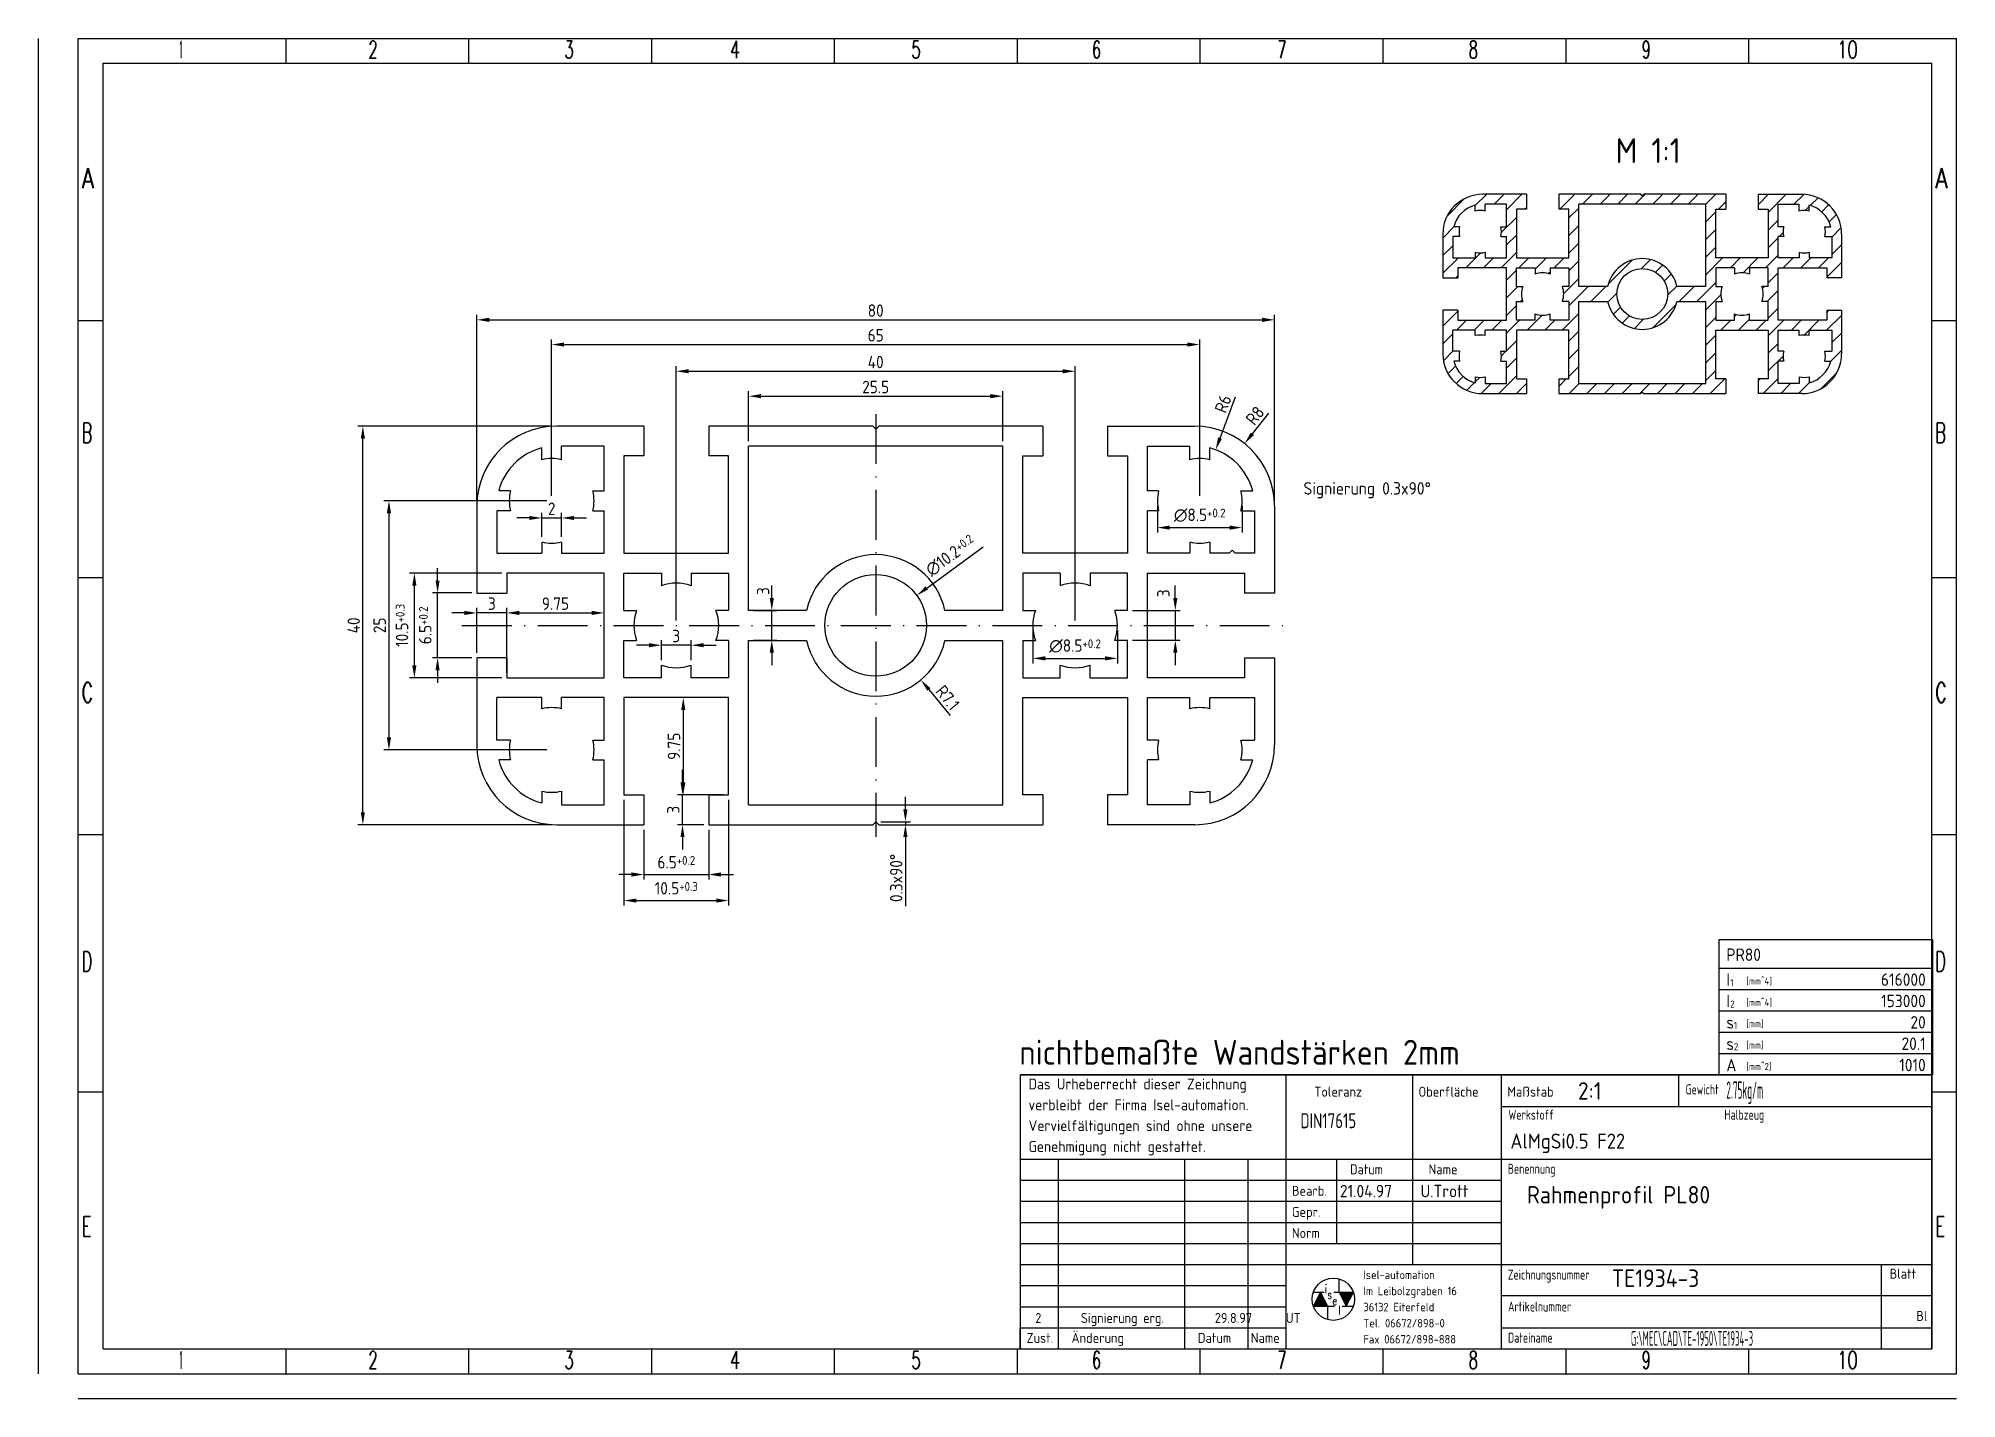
# Model space of a CAD drawing. Extents: x 185 to 378, y -100 to 37.
import ezdxf
from ezdxf.enums import TextEntityAlignment as Align

# ---------------------------------------------------------------- set-up
doc = ezdxf.new("R2010")
doc.units = 0
doc.header["$LTSCALE"] = 0.5
doc.linetypes.add('AUSGEZOGEN', pattern=[0])
doc.linetypes.add('GEN7', pattern=[15, 10, -2.5, 0, -2.5])
doc.layers.get('0').update_dxf_attribs({"linetype": 'CONTINUOUS'})
doc.layers.get('DEFPOINTS').update_dxf_attribs({"linetype": 'AUSGEZOGEN'})
for name, color, linetype in [('5', 3, 'CONTINUOUS'), ('6', 2, 'CONTINUOUS'), ('7', 4, 'GEN7'), ('8', 1, 'CONTINUOUS'), ('BLATT', 141, 'AUSGEZOGEN'), ('RAHM3', 2, 'CONTINUOUS'), ('RAHM5', 7, 'CONTINUOUS')]:
    doc.layers.add(name, color=color, linetype=linetype)
doc.styles.add('SIMPLEX', font='simplex')
doc.styles.get("Standard").update_dxf_attribs({"font": 'geniso.shx', "width": 0.99})
doc.dimstyles.new('GEN-ISO', dxfattribs={"dimscale": 0.5, "dimtxt": 2.5, "dimasz": 2.5, "dimexe": 1, "dimexo": 1, "dimgap": 0.6, "dimtad": 1, "dimzin": 9, "dimtxsty": 'STANDARD', "dimcen": 0, "dimclrd": 256, "dimclre": 256, "dimclrt": 2, "dimazin": 3, "dimtp": 0.1, "dimtm": 0.1, "dimtfac": 0.71, "dimtmove": 0, "dimatfit": 3, "dimtzin": 9})
doc.dimstyles.new('GEN-ISO$3', dxfattribs={"dimscale": 0.5, "dimtxt": 2.5, "dimasz": 2.5, "dimexe": 1, "dimexo": 1, "dimgap": 0.6, "dimtad": 1, "dimtoh": 1, "dimzin": 9, "dimtxsty": 'STANDARD', "dimcen": 0, "dimclrd": 256, "dimclre": 256, "dimclrt": 2, "dimazin": 3, "dimtp": 0.1, "dimtm": 0.1, "dimtfac": 0.71, "dimtofl": 0, "dimtmove": 0, "dimatfit": 3, "dimtzin": 9})
doc.dimstyles.new('GEN-ISO$4', dxfattribs={"dimscale": 0.5, "dimtxt": 2.5, "dimasz": 2.5, "dimexe": 1, "dimexo": 1, "dimgap": 0.6, "dimtad": 1, "dimtoh": 1, "dimzin": 9, "dimtxsty": 'STANDARD', "dimcen": 0, "dimclrd": 256, "dimclre": 256, "dimclrt": 2, "dimazin": 3, "dimtp": 0.1, "dimtm": 0.1, "dimtfac": 0.71, "dimtofl": 0, "dimtmove": 0, "dimatfit": 3, "dimtzin": 9})

msp = doc.modelspace()

# ---------------------------------------------------------------- texts
at = {"layer": '6', "width": 0.99}
for s, height, p in [('M 1:1', 2.5, (343.633, 24.473)), ('nichtbemaßte Wandstärken 2mm', 2.5, (283.846, -66.007)), ('2       Signierung erg.         29.8.97      UT', 1, (285.427, -91.919))]:
    msp.add_text(s, height=height, dxfattribs=at).set_placement(p)
at = {"layer": '6'}
msp.add_text('Signierung 0.3x90%%d', height=1.25, dxfattribs=at).set_placement((312.325, -8.797))

# ---------------------------------------------------------------- blocks, each defined once
blk = doc.blocks.new('*D28')
at = {"linetype": 'BYBLOCK'}
for p, q in [((285.17, -22.42), (285.17, -25.73)), ((293.67, -22.42), (293.67, -25.73)), ((286.42, -25.23), (292.42, -25.23))]:
    blk.add_line(p, q, dxfattribs=at)
for points in [[(286.42, -25.02), (286.42, -25.44), (285.17, -25.23)], [(292.42, -25.02), (292.42, -25.44), (293.67, -25.23)]]:
    blk.add_solid(points, dxfattribs=at)
at = {"layer": 'DEFPOINTS', "color": 0, "linetype": 'BYBLOCK'}
for p in [(285.17, -21.92), (293.67, -21.92), (293.67, -25.23)]:
    blk.add_point(p, dxfattribs=at)
at = {"color": 2, "linetype": 'BYBLOCK', "insert": (289.42, -23.99), "char_height": 1.25, "attachment_point": 5}
blk.add_mtext('∅8.5{}{\\A0;{\\H1.5x;}{\\A2;\\H0.71x;\\C3;+0.2}}', dxfattribs=at)
blk = doc.blocks.new('*D27')
at = {"linetype": 'BYBLOCK'}
for p, q in [((236.92, -8.92), (236.92, 6.76)), ((238.17, 6.26), (300.67, 6.26)), ((301.92, -8.92), (301.92, 6.76))]:
    blk.add_line(p, q, dxfattribs=at)
for points in [[(238.17, 6.47), (238.17, 6.05), (236.92, 6.26)], [(300.67, 6.47), (300.67, 6.05), (301.92, 6.26)]]:
    blk.add_solid(points, dxfattribs=at)
at = {"layer": 'DEFPOINTS', "color": 0, "linetype": 'BYBLOCK'}
for p in [(301.92, 6.26), (236.92, -9.42), (301.92, -9.42)]:
    blk.add_point(p, dxfattribs=at)
at = {"color": 2, "linetype": 'BYBLOCK', "insert": (269.42, 7.19), "char_height": 1.25, "attachment_point": 5}
blk.add_mtext('65', dxfattribs=at)
blk = doc.blocks.new('*D26')
at = {"linetype": 'BYBLOCK'}
for p, q in [((229.42, -9.42), (229.42, 9.24)), ((230.67, 8.74), (308.17, 8.74)), ((309.42, -9.42), (309.42, 9.24))]:
    blk.add_line(p, q, dxfattribs=at)
for points in [[(230.67, 8.95), (230.67, 8.53), (229.42, 8.74)], [(308.17, 8.95), (308.17, 8.53), (309.42, 8.74)]]:
    blk.add_solid(points, dxfattribs=at)
at = {"layer": 'DEFPOINTS', "color": 0, "linetype": 'BYBLOCK'}
for p in [(309.42, 8.74), (229.42, -9.92), (309.42, -9.92)]:
    blk.add_point(p, dxfattribs=at)
at = {"color": 2, "linetype": 'BYBLOCK', "insert": (269.42, 9.67), "char_height": 1.25, "attachment_point": 5}
blk.add_mtext('80', dxfattribs=at)
blk = doc.blocks.new('ISEL')
at = {"layer": 'BLATT', "color": 141, "linetype": 'CONTINUOUS'}
for p, q in [((-129.54, 54.99), (-129.54, 21.15)), ((-104.14, 54.99), (-104.14, 16.92)), ((-50.8, 54.99), (-50.8, 48.66)), ((-86.36, 48.66), (0, 48.66)), ((-175.26, 38.07), (-175.26, 0)), ((-149.86, 38.07), (-149.86, 0)), ((-137.16, 38.07), (-137.16, 0)), ((-182.88, 33.84), (-86.36, 33.84)), ((-182.88, 29.61), (-86.36, 29.61)), ((-182.88, 25.38), (-86.36, 25.38)), ((-182.88, 21.15), (-129.54, 21.15)), ((-129.54, 21.15), (-129.54, 0)), ((-129.54, 21.15), (-86.36, 21.15)), ((-182.88, 16.92), (-129.54, 16.92)), ((-10.16, 16.92), (-10.16, 0)), ((-182.88, 12.69), (-129.54, 12.69)), ((-118.85, 11.38), (-118.85, 14.04)), ((-182.88, 8.46), (-129.54, 8.46)), ((-124.03, 8.54), (-122.62, 11.38)), ((-124.03, 11.38), (-121.86, 11.38)), ((-124.03, 8.54), (-119.77, 8.54)), ((-123.81, 9), (-123.81, 8.54)), ((-123.64, 9.34), (-123.64, 8.54)), ((-123.47, 9.68), (-123.47, 8.54)), ((-123.3, 10.02), (-123.3, 8.54)), ((-123.13, 10.36), (-123.13, 8.54)), ((-122.96, 10.7), (-122.96, 8.54)), ((-122.79, 11.04), (-122.79, 8.54)), ((-122.62, 11.38), (-122.62, 8.54)), ((-122.62, 11.38), (-121.2, 8.54)), ((-122.45, 11.04), (-122.45, 8.54)), ((-122.28, 10.7), (-122.28, 8.54)), ((-122.11, 10.36), (-122.11, 8.54)), ((-121.94, 10.02), (-121.94, 8.54)), ((-121.77, 9.68), (-121.77, 8.54)), ((-121.6, 9.34), (-121.6, 8.54)), ((-121.43, 9), (-121.43, 8.54)), ((-121.2, 8.54), (-121.2, 5.88)), ((-119.94, 11.38), (-116.02, 11.38)), ((-118.85, 11.38), (-117.44, 8.54)), ((-118.63, 10.92), (-118.63, 11.38)), ((-118.46, 10.58), (-118.46, 11.38)), ((-118.29, 10.24), (-118.29, 11.38)), ((-118.27, 8.54), (-116.02, 8.54)), ((-118.12, 9.9), (-118.12, 11.38)), ((-117.95, 9.56), (-117.95, 11.38)), ((-117.78, 9.22), (-117.78, 11.38)), ((-117.61, 8.88), (-117.61, 11.38)), ((-117.44, 8.54), (-116.02, 11.38)), ((-117.44, 8.54), (-117.44, 11.38)), ((-117.27, 8.88), (-117.27, 11.38)), ((-117.1, 9.22), (-117.1, 11.38)), ((-116.93, 9.56), (-116.93, 11.38)), ((-116.76, 9.9), (-116.76, 11.38)), ((-116.59, 10.24), (-116.59, 11.38)), ((-116.42, 10.58), (-116.42, 11.38)), ((-116.25, 10.92), (-116.25, 11.38)), ((-86.36, 10.69), (0, 10.69)), ((-182.88, 4.23), (-129.54, 4.23)), ((-182.88, 0), (-182.88, 4.23)), ((-86.36, 4.23), (0, 4.23))]:
    blk.add_line(p, q, dxfattribs=at)
at = {"layer": 'BLATT', "color": 141}
for p, q in [((-86.36, 54.99), (-86.36, 0)), ((-182.88, 38.07), (0, 38.07)), ((-119.38, 38.07), (-119.38, 21.15)), ((-129.54, 16.92), (0, 16.92))]:
    blk.add_line(p, q, dxfattribs=at)
at = {"layer": 'BLATT', "color": 141, "linetype": 'CONTINUOUS'}
blk.add_circle((-120.03, 9.96), 4.25, dxfattribs=at)
at = {"layer": 'RAHM5'}
for p, q in [((-182.88, 54.99), (0, 54.99)), ((0, 54.99), (0, 0))]:
    blk.add_line(p, q, dxfattribs=at)
blk.add_lwpolyline([(-182.88, 0), (0, 0), (0, 54.99), (-182.88, 54.99)], close=True, dxfattribs=at)
at = {"layer": 'BLATT', "color": 141, "linetype": 'CONTINUOUS'}
for s, height, p in [('Das Urheberrecht dieser Zeichnung', 2.2, (-181.19, 52.05)), ('verbleibt der Firma Isel-automation.', 2.2, (-181.19, 47.87)), ('Toleranz', 2, (-123.84, 50.6)), ('Oberfläche', 2, (-102.95, 50.6)), ('Maßstab', 2, (-85.14, 50.6)), ('Vervielfältigungen sind ohne unsere', 2.2, (-181.19, 43.69)), ('Genehmigung nicht gestattet.', 2.2, (-181.19, 39.51)), ('Bearb.', 2, (-128.34, 30.71)), ('Gepr.', 2, (-128.34, 26.48)), ('Norm', 2, (-128.34, 22.25)), ('Isel-automation', 1.7, (-114, 13.99)), ('Im Leibolzgraben 16', 1.7, (-114, 10.76)), ('36132 Eiterfeld', 1.7, (-114, 7.53)), ('Tel. 06672/898-0', 1.7, (-114, 4.3)), ('Name', 2, (-136.58, 1.2)), ('Fax 06672/898-888', 1.7, (-114, 1.07))]:
    blk.add_text(s, height=height, dxfattribs=at).set_placement(p)
at = {"layer": 'BLATT', "color": 141, "linetype": 'CONTINUOUS', "width": 0.8}
for s, p in [('Gewicht', (-49.38, 51.07)), ('Werkstoff', (-84.93, 45.98)), ('Halbzeug', (-41.59, 45.98)), ('Benennung', (-85.03, 35.13)), ('Zeichnungsnummer', (-85.03, 13.9)), ('Artikelnummer', (-84.99, 7.49)), ('Dateiname', (-84.99, 1.25))]:
    blk.add_text(s, height=2, dxfattribs=at).set_placement(p)
at = {"layer": 'BLATT', "color": 141, "linetype": 'CONTINUOUS', "width": 0.983632}
blk.add_text('Datum', height=2, dxfattribs=at).set_placement((-113.39, 35.04), align=Align.CENTER)
at = {"layer": 'BLATT', "color": 141, "linetype": 'CONTINUOUS'}
blk.add_text('Name', height=2, dxfattribs=at).set_placement((-95.12, 35.04), align=Align.RIGHT)
for s, p in [('Blatt', (-5.79, 14.07)), ('Bl', (-1.98, 5.61)), ('Zust.', (-178.89, 1.2)), ('Änderung', (-167.28, 1.2)), ('Datum', (-143.87, 1.2))]:
    blk.add_text(s, height=2, dxfattribs=at).set_placement(p, align=Align.CENTER)
at = {"layer": 'BLATT', "color": 141, "linetype": 'CONTINUOUS', "style": 'SIMPLEX'}
for s, p, p2 in [('i', (-121.59, 11.19), (-121.42, 11.19)), ('s', (-121.21, 10.01), (-120.32, 10.01)), ('e', (-120.24, 8.77), (-119.27, 8.77)), ('l', (-119.1, 6.92), (-119.1, 6.92))]:
    blk.add_text(s, height=1.7, dxfattribs=at).set_placement(p, p2, align=Align.FIT)
at = {"layer": 'RAHM3'}
for tag, p, height in [('GEN-TITLE-SCA{5.42}', (-70.96, 50.01), 3.5), ('GEN-TITLE-POSI{2.20}', (-41.2, 50.17), 3.5), ('GEN-TITLE-NORM1{14.84}', (-84.51, 40.19), 3), ('GEN-TITLE-NORM2{14.89}', (-34.12, 40.06), 3), ('GEN-TITLE-DAT{5.44}', (-118.7, 30.41), 2.5), ('GEN-TITLE-NAME{5}', (-102.53, 30.41), 2.5), ('GEN-TITLE-DES1{15.54}', (-81.21, 29.17), 3.5), ('GEN-TITLE-CHKD{5.41}', (-118.55, 26.18), 2.5), ('GEN-TITLE-CHKM{5}', (-102.06, 26.49), 2.5), ('GEN-TITLE-DES2{21.21}', (-80.71, 21.17), 3.5), ('GEN-TITLE-NR{13.37}', (-64.18, 12.42), 3.5), ('GEN-TITLE-QTY{4.38}', (-65.67, 5.77), 3.5), ('GEN-TITLE-PLOT{2.94}', (-9.6, 0.52), 3)]:
    blk.add_attdef(tag, p, '', height=height, dxfattribs=at)
at = {"layer": 'RAHM3', "width": 0.8}
for tag, p in [('GEN-TITLE-MAT1{11.15}', (-126.65, 44.28)), ('GEN-TITLE-MAT2{11.09}', (-126.65, 40.55))]:
    blk.add_attdef(tag, p, '', height=3, dxfattribs=at)
blk.add_attdef('GEN-TITLE-SHEET{2.62}', text='', height=3, dxfattribs=at).set_placement((0.68, 10.73), align=Align.CENTER)
at = {"layer": 'RAHM3'}
blk.add_attdef('GEN-TITLE-DWG{8.92}', text='', height=3, dxfattribs=at).set_placement((-48.09, 0.6), align=Align.CENTER)
blk = doc.blocks.new('A3')
at = {"color": 56, "linetype": 'AUSGEZOGEN'}
for p, q in [((-379.8, -5), (-379.8, 263)), ((-371.8, -10), (5, -10))]:
    blk.add_line(p, q, dxfattribs=at)
at = {"color": 7, "linetype": 'AUSGEZOGEN'}
for p, q in [((-371.8, 263), (5, 263)), ((-371.8, -5), (-371.8, 263)), ((5, -5), (5, 263)), ((-366.8, 0), (-366.8, 258)), ((-366.8, 258), (0, 258)), ((0, 0), (0, 258)), ((-366.8, 0), (0, 0)), ((-371.8, -5), (5, -5))]:
    blk.add_line(p, q, dxfattribs=at)
at = {"layer": 'BLATT'}
for p, q in [((-330.12, 258), (-330.12, 263)), ((-293.44, 258), (-293.44, 263)), ((-256.76, 258), (-256.76, 263)), ((-220.08, 258), (-220.08, 263)), ((-183.4, 258), (-183.4, 263)), ((-146.72, 258), (-146.72, 263)), ((-110.04, 258), (-110.04, 263)), ((-73.36, 258), (-73.36, 263)), ((-36.68, 258), (-36.68, 263)), ((-371.8, 206.4), (-366.8, 206.4)), ((0, 206.4), (5, 206.4)), ((-371.8, 154.8), (-366.8, 154.8)), ((0, 154.8), (5, 154.8)), ((-371.8, 103.2), (-366.8, 103.2)), ((0, 103.2), (5, 103.2)), ((-371.8, 51.6), (-366.8, 51.6)), ((0, 51.6), (5, 51.6)), ((-330.12, -5), (-330.12, 0)), ((-293.44, -5), (-293.44, 0)), ((-256.76, -5), (-256.76, 0)), ((-220.08, -5), (-220.08, 0)), ((-183.4, -5), (-183.4, 0)), ((-146.72, -5), (-146.72, 0)), ((-110.04, -5), (-110.04, 0)), ((-73.36, -5), (-73.36, 0)), ((-36.68, -5), (-36.68, 0))]:
    blk.add_line(p, q, dxfattribs=at)
at = {"layer": 'BLATT', "style": 'SIMPLEX'}
for s, height, width, p, p2 in [('1', 3.5, 0.8, (-351.55, 259), (-350.88, 259)), ('2', 3.5, 0.8, (-313.59, 259), (-311.73, 259)), ('3', 3.5, 0.8, (-274.27, 259), (-272.4, 259)), ('4', 3.5, 0.8, (-241.05, 259), (-239.05, 259)), ('5', 3.5, 0.8, (-204.66, 259), (-202.79, 259)), ('6', 3.5, 0.8, (-168.39, 259), (-166.66, 259)), ('7', 3.5, 0.8, (-131.26, 259), (-129.39, 259)), ('8', 3.5, 0.8, (-92.89, 259), (-91.02, 259)), ('9', 3.5, 0.8, (-58.13, 259), (-56.39, 259)), ('10', 3.5, 0.826667, (-18.97, 259), (-14.84, 259)), ('A', 4, 0.8, (-371.11, 232.94), (-368.68, 232.94)), ('A', 4, 0.8, (0.72, 232.94), (3.16, 232.94)), ('B', 4, 0.8, (-371.11, 181.84), (-368.98, 181.84)), ('B', 4, 0.8, (0.72, 181.84), (2.85, 181.84)), ('C', 4, 0.8, (-371.11, 129.71), (-368.83, 129.71)), ('C', 4, 0.8, (0.72, 129.71), (3.01, 129.71)), ('D', 4, 0.8, (-371.11, 75.75), (-368.98, 75.75)), ('D', 4, 0.8, (0.72, 75.75), (2.85, 75.75)), ('E', 4, 0.8, (-371.11, 22.53), (-369.13, 22.53)), ('E', 4, 0.8, (0.72, 22.53), (2.7, 22.53)), ('1', 3.5, 0.8, (-351.55, -4), (-350.88, -4)), ('2', 3.5, 0.8, (-313.59, -4), (-311.73, -4)), ('3', 3.5, 0.8, (-274.27, -4), (-272.4, -4)), ('4', 3.5, 0.8, (-241.05, -4), (-239.05, -4)), ('5', 3.5, 0.8, (-204.66, -4), (-202.79, -4)), ('6', 3.5, 0.8, (-168.39, -4), (-166.66, -4)), ('7', 3.5, 0.8, (-131.26, -4), (-129.39, -4)), ('8', 3.5, 0.8, (-92.89, -4), (-91.02, -4)), ('9', 3.5, 0.8, (-58.13, -4), (-56.39, -4)), ('10', 3.5, 0.826667, (-18.97, -4), (-14.84, -4))]:
    blk.add_text(s, height=height, dxfattribs=dict(at, width=width)).set_placement(p, p2, align=Align.FIT)
blk = doc.blocks.new('*D25')
at = {"linetype": 'BYBLOCK'}
for p, q in [((225.48, -17.42), (225.48, -16.17)), ((228.92, -18.67), (224.98, -18.67)), ((225.48, -25.17), (225.48, -18.67)), ((228.92, -25.17), (224.98, -25.17)), ((225.48, -26.42), (225.48, -27.67))]:
    blk.add_line(p, q, dxfattribs=at)
for points in [[(225.27, -17.42), (225.68, -17.42), (225.48, -18.67)], [(225.27, -26.42), (225.68, -26.42), (225.48, -25.17)]]:
    blk.add_solid(points, dxfattribs=at)
at = {"layer": 'DEFPOINTS', "color": 0, "linetype": 'BYBLOCK'}
for p in [(225.48, -18.67), (229.42, -18.67), (229.42, -25.17)]:
    blk.add_point(p, dxfattribs=at)
at = {"color": 2, "linetype": 'BYBLOCK', "insert": (224.24, -21.92), "char_height": 1.25, "attachment_point": 5, "rotation": 90}
blk.add_mtext('6.5{}{\\A0;{\\H1.5x;}{\\A2;\\H0.71x;\\C3;+0.2}}', dxfattribs=at)
blk = doc.blocks.new('*D24')
at = {"linetype": 'BYBLOCK'}
for p, q in [((231.92, -16.67), (222.65, -16.67)), ((223.15, -25.92), (223.15, -17.92)), ((231.92, -27.17), (222.65, -27.17))]:
    blk.add_line(p, q, dxfattribs=at)
for points in [[(222.94, -17.92), (223.36, -17.92), (223.15, -16.67)], [(222.94, -25.92), (223.36, -25.92), (223.15, -27.17)]]:
    blk.add_solid(points, dxfattribs=at)
at = {"layer": 'DEFPOINTS', "color": 0, "linetype": 'BYBLOCK'}
for p in [(223.15, -16.67), (232.42, -16.67), (232.42, -27.17)]:
    blk.add_point(p, dxfattribs=at)
at = {"color": 2, "linetype": 'BYBLOCK', "insert": (221.91, -21.92), "char_height": 1.25, "attachment_point": 5, "rotation": 90}
blk.add_mtext('10.5{}{\\A0;{\\H1.5x;}{\\A2;\\H0.71x;\\C3;+0.3}}', dxfattribs=at)
blk = doc.blocks.new('*D23')
at = {"linetype": 'BYBLOCK'}
for p, q in [((228.17, -20.67), (226.92, -20.67)), ((229.42, -24.67), (229.42, -20.17)), ((232.42, -20.67), (229.42, -20.67)), ((232.42, -24.67), (232.42, -20.17)), ((233.67, -20.67), (234.92, -20.67))]:
    blk.add_line(p, q, dxfattribs=at)
for points in [[(228.17, -20.46), (228.17, -20.88), (229.42, -20.67)], [(233.67, -20.46), (233.67, -20.88), (232.42, -20.67)]]:
    blk.add_solid(points, dxfattribs=at)
at = {"layer": 'DEFPOINTS', "color": 0, "linetype": 'BYBLOCK'}
for p in [(229.42, -20.67), (229.42, -25.17), (232.42, -25.17)]:
    blk.add_point(p, dxfattribs=at)
at = {"color": 2, "linetype": 'BYBLOCK', "insert": (230.92, -19.74), "char_height": 1.25, "attachment_point": 5}
blk.add_mtext('3', dxfattribs=at)
blk = doc.blocks.new('*D22')
at = {"linetype": 'BYBLOCK'}
for p, q in [((236.42, -9.42), (220.1, -9.42)), ((220.6, -10.67), (220.6, -33.17)), ((236.42, -34.42), (220.1, -34.42))]:
    blk.add_line(p, q, dxfattribs=at)
for points in [[(220.39, -10.67), (220.81, -10.67), (220.6, -9.42)], [(220.39, -33.17), (220.81, -33.17), (220.6, -34.42)]]:
    blk.add_solid(points, dxfattribs=at)
at = {"layer": 'DEFPOINTS', "color": 0, "linetype": 'BYBLOCK'}
for p in [(236.92, -9.42), (220.6, -34.42), (236.92, -34.42)]:
    blk.add_point(p, dxfattribs=at)
at = {"color": 2, "linetype": 'BYBLOCK', "insert": (219.67, -21.92), "char_height": 1.25, "attachment_point": 5, "rotation": 90}
blk.add_mtext('25', dxfattribs=at)
blk = doc.blocks.new('*D21')
at = {"linetype": 'BYBLOCK'}
for p, q in [((236.92, -1.92), (217.48, -1.92)), ((217.98, -40.67), (217.98, -3.17)), ((236.92, -41.92), (217.48, -41.92))]:
    blk.add_line(p, q, dxfattribs=at)
for points in [[(217.78, -3.17), (218.19, -3.17), (217.98, -1.92)], [(217.78, -40.67), (218.19, -40.67), (217.98, -41.92)]]:
    blk.add_solid(points, dxfattribs=at)
at = {"layer": 'DEFPOINTS', "color": 0, "linetype": 'BYBLOCK'}
for p in [(217.98, -1.92), (237.42, -1.92), (237.42, -41.92)]:
    blk.add_point(p, dxfattribs=at)
at = {"color": 2, "linetype": 'BYBLOCK', "insert": (217.06, -21.92), "char_height": 1.25, "attachment_point": 5, "rotation": 90}
blk.add_mtext('40', dxfattribs=at)
blk = doc.blocks.new('*D20')
at = {"linetype": 'BYBLOCK'}
for p, q in [((232.42, -26.67), (232.42, -20.17)), ((233.67, -20.67), (240.92, -20.67)), ((242.17, -26.67), (242.17, -20.17))]:
    blk.add_line(p, q, dxfattribs=at)
for points in [[(233.67, -20.46), (233.67, -20.88), (232.42, -20.67)], [(240.92, -20.46), (240.92, -20.88), (242.17, -20.67)]]:
    blk.add_solid(points, dxfattribs=at)
at = {"layer": 'DEFPOINTS', "color": 0, "linetype": 'BYBLOCK'}
for p in [(242.17, -20.67), (232.42, -27.17), (242.17, -27.17)]:
    blk.add_point(p, dxfattribs=at)
at = {"color": 2, "linetype": 'BYBLOCK', "insert": (237.3, -19.74), "char_height": 1.25, "attachment_point": 5}
blk.add_mtext('9.75', dxfattribs=at)
blk = doc.blocks.new('*D19')
at = {"linetype": 'BYBLOCK'}
for p, q in [((234.67, -11.14), (233.42, -11.14)), ((235.92, -13.05), (235.92, -10.64)), ((235.92, -11.14), (237.92, -11.14)), ((237.92, -13.05), (237.92, -10.64)), ((239.17, -11.14), (240.42, -11.14))]:
    blk.add_line(p, q, dxfattribs=at)
for points in [[(234.67, -10.94), (234.67, -11.35), (235.92, -11.14)], [(239.17, -10.94), (239.17, -11.35), (237.92, -11.14)]]:
    blk.add_solid(points, dxfattribs=at)
at = {"layer": 'DEFPOINTS', "color": 0, "linetype": 'BYBLOCK'}
for p in [(237.92, -11.14), (235.92, -13.55), (237.92, -13.55)]:
    blk.add_point(p, dxfattribs=at)
at = {"color": 2, "linetype": 'BYBLOCK', "insert": (236.92, -10.22), "char_height": 1.25, "attachment_point": 5}
blk.add_mtext('2', dxfattribs=at)
blk = doc.blocks.new('*D18')
at = {"linetype": 'BYBLOCK'}
blk.add_line((274.75, -28.35), (276.9, -30.95), dxfattribs=at)
blk.add_solid([(274.91, -28.22), (274.59, -28.48), (273.95, -27.39)], dxfattribs=at)
at = {"layer": 'DEFPOINTS', "color": 0, "linetype": 'BYBLOCK'}
for p in [(269.42, -21.92), (273.95, -27.39)]:
    blk.add_point(p, dxfattribs=at)
at = {"color": 2, "linetype": 'BYBLOCK', "insert": (276.64, -29.18), "char_height": 1.25, "attachment_point": 5, "rotation": 309.6583}
blk.add_mtext('R7.1', dxfattribs=at)
blk = doc.blocks.new('*D17')
at = {"linetype": 'BYBLOCK'}
blk.add_line((274.55, -18.17), (280.21, -14.03), dxfattribs=at)
blk.add_solid([(274.42, -18.01), (274.67, -18.34), (273.54, -18.91)], dxfattribs=at)
at = {"layer": 'DEFPOINTS', "color": 0, "linetype": 'BYBLOCK'}
for p in [(273.54, -18.91), (265.31, -24.93)]:
    blk.add_point(p, dxfattribs=at)
at = {"color": 2, "linetype": 'BYBLOCK', "insert": (276.91, -14.91), "char_height": 1.25, "attachment_point": 5, "rotation": 36.1782}
blk.add_mtext('∅10.2{}{\\A0;{\\H1.5x;}{\\A2;\\H0.71x;\\C3;+0.2}}', dxfattribs=at)
blk = doc.blocks.new('*D16')
at = {"linetype": 'BYBLOCK'}
for p, q in [((246.67, -23.91), (245.42, -23.91)), ((247.92, -25.4), (247.92, -23.41)), ((250.92, -23.91), (247.92, -23.91)), ((250.92, -25.4), (250.92, -23.41)), ((252.17, -23.91), (253.42, -23.91))]:
    blk.add_line(p, q, dxfattribs=at)
for points in [[(246.67, -23.7), (246.67, -24.12), (247.92, -23.91)], [(252.17, -23.7), (252.17, -24.12), (250.92, -23.91)]]:
    blk.add_solid(points, dxfattribs=at)
at = {"layer": 'DEFPOINTS', "color": 0, "linetype": 'BYBLOCK'}
for p in [(247.92, -23.91), (247.92, -25.9), (250.92, -25.9)]:
    blk.add_point(p, dxfattribs=at)
at = {"color": 2, "linetype": 'BYBLOCK', "insert": (249.42, -22.99), "char_height": 1.25, "attachment_point": 5}
blk.add_mtext('3', dxfattribs=at)
blk = doc.blocks.new('*D15')
at = {"linetype": 'BYBLOCK'}
for p, q in [((259, -19.17), (259, -17.92)), ((257.17, -20.42), (259.5, -20.42)), ((259, -23.42), (259, -20.42)), ((257.17, -23.42), (259.5, -23.42)), ((259, -24.67), (259, -25.92))]:
    blk.add_line(p, q, dxfattribs=at)
for points in [[(258.79, -19.17), (259.21, -19.17), (259, -20.42)], [(258.79, -24.67), (259.21, -24.67), (259, -23.42)]]:
    blk.add_solid(points, dxfattribs=at)
at = {"layer": 'DEFPOINTS', "color": 0, "linetype": 'BYBLOCK'}
for p in [(256.67, -20.42), (259, -20.42), (256.67, -23.42)]:
    blk.add_point(p, dxfattribs=at)
at = {"color": 2, "linetype": 'BYBLOCK', "insert": (258.13, -18.48), "char_height": 1.25, "attachment_point": 5, "rotation": 90}
blk.add_mtext('3', dxfattribs=at)
blk = doc.blocks.new('*D14')
at = {"linetype": 'BYBLOCK'}
for p, q in [((244.17, -39.42), (244.17, -50.03)), ((254.67, -39.42), (254.67, -50.03)), ((245.42, -49.53), (253.42, -49.53))]:
    blk.add_line(p, q, dxfattribs=at)
for points in [[(245.42, -49.33), (245.42, -49.74), (244.17, -49.53)], [(253.42, -49.33), (253.42, -49.74), (254.67, -49.53)]]:
    blk.add_solid(points, dxfattribs=at)
at = {"layer": 'DEFPOINTS', "color": 0, "linetype": 'BYBLOCK'}
for p in [(244.17, -38.92), (254.67, -38.92), (254.67, -49.53)]:
    blk.add_point(p, dxfattribs=at)
at = {"color": 2, "linetype": 'BYBLOCK', "insert": (249.42, -48.3), "char_height": 1.25, "attachment_point": 5}
blk.add_mtext('10.5{}{\\A0;{\\H1.5x;}{\\A2;\\H0.71x;\\C3;+0.3}}', dxfattribs=at)
blk = doc.blocks.new('*D13')
at = {"linetype": 'BYBLOCK'}
for p, q in [((250.04, -37.67), (250.04, -36.42)), ((252.17, -38.92), (249.54, -38.92)), ((250.04, -41.92), (250.04, -38.92)), ((252.17, -41.92), (249.54, -41.92)), ((250.04, -43.17), (250.04, -44.42))]:
    blk.add_line(p, q, dxfattribs=at)
for points in [[(249.84, -37.67), (250.25, -37.67), (250.04, -38.92)], [(249.84, -43.17), (250.25, -43.17), (250.04, -41.92)]]:
    blk.add_solid(points, dxfattribs=at)
at = {"layer": 'DEFPOINTS', "color": 0, "linetype": 'BYBLOCK'}
for p in [(250.04, -38.92), (252.67, -38.92), (252.67, -41.92)]:
    blk.add_point(p, dxfattribs=at)
at = {"color": 2, "linetype": 'BYBLOCK', "insert": (249.12, -40.42), "char_height": 1.25, "attachment_point": 5, "rotation": 90}
blk.add_mtext('3', dxfattribs=at)
blk = doc.blocks.new('*D12')
at = {"linetype": 'BYBLOCK'}
for p, q in [((246.17, -42.42), (246.17, -47.42)), ((252.67, -42.42), (252.67, -47.42)), ((244.92, -46.92), (243.67, -46.92)), ((246.17, -46.92), (252.67, -46.92)), ((253.92, -46.92), (255.17, -46.92))]:
    blk.add_line(p, q, dxfattribs=at)
for points in [[(244.92, -46.71), (244.92, -47.13), (246.17, -46.92)], [(253.92, -46.71), (253.92, -47.13), (252.67, -46.92)]]:
    blk.add_solid(points, dxfattribs=at)
at = {"layer": 'DEFPOINTS', "color": 0, "linetype": 'BYBLOCK'}
for p in [(246.17, -41.92), (252.67, -41.92), (252.67, -46.92)]:
    blk.add_point(p, dxfattribs=at)
at = {"color": 2, "linetype": 'BYBLOCK', "insert": (249.42, -45.69), "char_height": 1.25, "attachment_point": 5}
blk.add_mtext('6.5{}{\\A0;{\\H1.5x;}{\\A2;\\H0.71x;\\C3;+0.2}}', dxfattribs=at)
blk = doc.blocks.new('*D11')
at = {"linetype": 'BYBLOCK'}
for p, q in [((254.17, -29.17), (249.62, -29.17)), ((250.12, -30.42), (250.12, -37.67)), ((254.17, -38.92), (249.62, -38.92))]:
    blk.add_line(p, q, dxfattribs=at)
for points in [[(249.91, -30.42), (250.33, -30.42), (250.12, -29.17)], [(249.91, -37.67), (250.33, -37.67), (250.12, -38.92)]]:
    blk.add_solid(points, dxfattribs=at)
at = {"layer": 'DEFPOINTS', "color": 0, "linetype": 'BYBLOCK'}
for p in [(254.67, -29.17), (250.12, -38.92), (254.67, -38.92)]:
    blk.add_point(p, dxfattribs=at)
at = {"color": 2, "linetype": 'BYBLOCK', "insert": (249.19, -34.05), "char_height": 1.25, "attachment_point": 5, "rotation": 90}
blk.add_mtext('9.75', dxfattribs=at)
blk = doc.blocks.new('*D10')
at = {"linetype": 'BYBLOCK'}
for p, q in [((272.4, -40.37), (272.4, -39.12)), ((269.92, -41.62), (272.9, -41.62)), ((270.22, -41.92), (272.9, -41.92)), ((272.4, -41.62), (272.4, -41.92)), ((272.4, -43.17), (272.4, -50.1))]:
    blk.add_line(p, q, dxfattribs=at)
for points in [[(272.19, -40.37), (272.61, -40.37), (272.4, -41.62)], [(272.19, -43.17), (272.61, -43.17), (272.4, -41.92)]]:
    blk.add_solid(points, dxfattribs=at)
at = {"layer": 'DEFPOINTS', "color": 0, "linetype": 'BYBLOCK'}
for p in [(269.42, -41.62), (269.72, -41.92), (272.4, -41.92)]:
    blk.add_point(p, dxfattribs=at)
at = {"color": 2, "linetype": 'BYBLOCK', "insert": (271.48, -47.26), "char_height": 1.25, "attachment_point": 5, "rotation": 90}
blk.add_mtext('0.3x90°', dxfattribs=at)
blk = doc.blocks.new('*D9')
at = {"linetype": 'BYBLOCK'}
for p, q in [((256.67, -3.42), (256.67, 1.58)), ((257.92, 1.08), (280.92, 1.08)), ((282.17, -3.42), (282.17, 1.58))]:
    blk.add_line(p, q, dxfattribs=at)
for points in [[(257.92, 1.29), (257.92, 0.87), (256.67, 1.08)], [(280.92, 1.29), (280.92, 0.87), (282.17, 1.08)]]:
    blk.add_solid(points, dxfattribs=at)
at = {"layer": 'DEFPOINTS', "color": 0, "linetype": 'BYBLOCK'}
for p in [(282.17, 1.08), (256.67, -3.92), (282.17, -3.92)]:
    blk.add_point(p, dxfattribs=at)
at = {"color": 2, "linetype": 'BYBLOCK', "insert": (269.42, 2), "char_height": 1.25, "attachment_point": 5}
blk.add_mtext('25.5', dxfattribs=at)
blk = doc.blocks.new('*D8')
at = {"linetype": 'BYBLOCK'}
for p, q in [((249.42, -21.42), (249.42, 4.08)), ((289.42, -21.42), (289.42, 4.08)), ((250.67, 3.58), (288.17, 3.58))]:
    blk.add_line(p, q, dxfattribs=at)
for points in [[(250.67, 3.79), (250.67, 3.37), (249.42, 3.58)], [(288.17, 3.79), (288.17, 3.37), (289.42, 3.58)]]:
    blk.add_solid(points, dxfattribs=at)
at = {"layer": 'DEFPOINTS', "color": 0, "linetype": 'BYBLOCK'}
for p in [(289.42, 3.58), (249.42, -21.92), (289.42, -21.92)]:
    blk.add_point(p, dxfattribs=at)
at = {"color": 2, "linetype": 'BYBLOCK', "insert": (269.42, 4.5), "char_height": 1.25, "attachment_point": 5}
blk.add_mtext('40', dxfattribs=at)
blk = doc.blocks.new('*X2')
at = {"color": 0}
for p, q in [((329.56, 20.2), (330.7, 21.34)), ((331.46, 20.34), (332.46, 21.34)), ((332.68, 19.79), (334.23, 21.34)), ((338.03, 19.84), (339.53, 21.34)), ((340.3, 20.34), (341.3, 21.34)), ((342.07, 20.34), (343.07, 21.34)), ((343.84, 20.34), (344.84, 21.34)), ((345.61, 20.34), (346.61, 21.34)), ((347.37, 20.34), (348.37, 21.34)), ((349.14, 20.34), (350.14, 21.34)), ((350.91, 20.34), (351.91, 21.34)), ((352.68, 20.34), (353.68, 21.34)), ((357.93, 20.29), (358.98, 21.34)), ((358.93, 19.52), (360.75, 21.34)), ((361.52, 20.34), (362.51, 21.33)), ((326.74, 19.15), (328.49, 20.9)), ((334.5, 19.84), (334.68, 20.02)), ((338.93, 18.96), (339.93, 19.96)), ((352.68, 18.57), (353.68, 19.57)), ((353.94, 19.84), (354.68, 20.57)), ((362.66, 19.71), (363.06, 20.11)), ((363.16, 20.21), (363.94, 20.99)), ((364.3, 19.58), (365, 20.29)), ((365.04, 18.56), (365.79, 19.3)), ((326.31, 16.95), (327.45, 18.09)), ((332.18, 17.52), (333.68, 19.02)), ((338.93, 17.2), (339.93, 18.2)), ((352.68, 16.8), (353.68, 17.8)), ((358.93, 17.75), (359.93, 18.75)), ((360.03, 17.09), (360.43, 17.49)), ((365.31, 17.05), (366.25, 18)), ((326.31, 15.18), (327.31, 16.18)), ((328.62, 13.96), (330.12, 15.46)), ((332.16, 13.96), (333.68, 15.48)), ((332.68, 16.25), (333.68, 17.25)), ((338.93, 15.43), (339.93, 16.43)), ((352.68, 15.04), (353.68, 16.04)), ((358.93, 15.98), (359.93, 16.98)), ((365.31, 15.29), (366.31, 16.29)), ((326.31, 13.41), (327.86, 14.96)), ((330.39, 13.96), (331.39, 14.96)), ((332.68, 12.71), (333.68, 13.71)), ((333.93, 13.96), (334.93, 14.96)), ((335.56, 13.82), (336.69, 14.96)), ((336.88, 13.38), (337.06, 13.55)), ((337.46, 13.96), (338.46, 14.96)), ((338.93, 13.66), (339.93, 14.66)), ((342.89, 12.32), (345.32, 14.75)), ((346.23, 13.89), (347.13, 14.79)), ((347.63, 13.52), (348.35, 14.24)), ((352.68, 13.27), (354.37, 14.96)), ((355.14, 13.96), (356.14, 14.96)), ((356.41, 13.46), (357.91, 14.96)), ((358.68, 13.96), (359.93, 15.22)), ((360.44, 13.96), (361.44, 14.96)), ((362.21, 13.96), (363.21, 14.96)), ((363.98, 13.96), (364.98, 14.96)), ((364.81, 13.02), (366.31, 14.52)), ((327.62, 12.96), (327.81, 13.14)), ((332.68, 10.95), (333.82, 12.09)), ((338.43, 11.39), (339.93, 12.89)), ((338.93, 10.13), (340.89, 12.09)), ((341.16, 10.59), (342.66, 12.09)), ((348.5, 12.63), (349.23, 13.35)), ((348.85, 11.21), (349.77, 12.12)), ((350, 10.59), (351.5, 12.09)), ((351.77, 10.59), (353.68, 12.5)), ((358.36, 11.88), (358.57, 12.09)), ((358.84, 10.59), (359.93, 11.68)), ((358.93, 12.45), (359.93, 13.45)), ((332.68, 9.18), (333.68, 10.18)), ((334.09, 10.59), (334.26, 10.76)), ((342.85, 10.51), (343.76, 11.42)), ((343.4, 9.29), (344.12, 10.02)), ((347.36, 7.95), (349.7, 10.28)), ((352.68, 9.73), (354.18, 11.24)), ((358.93, 8.91), (359.93, 9.91)), ((364.81, 9.48), (365.03, 9.71)), ((326.31, 8.11), (327.81, 9.61)), ((327.68, 7.71), (328.68, 8.71)), ((329.44, 7.71), (330.44, 8.71)), ((331.21, 7.71), (332.21, 8.71)), ((332.68, 7.41), (333.98, 8.71)), ((334.75, 7.71), (336.25, 9.21)), ((336.52, 7.71), (337.52, 8.71)), ((338.28, 7.71), (339.93, 9.36)), ((344.29, 8.41), (345.01, 9.14)), ((345.52, 7.87), (346.43, 8.79)), ((352.68, 7.97), (353.68, 8.97)), ((354.19, 7.71), (355.19, 8.71)), ((355.56, 9.07), (355.76, 9.28)), ((355.96, 7.71), (357.06, 8.8)), ((357.73, 7.71), (358.73, 8.71)), ((358.93, 7.14), (360.5, 8.71)), ((361.26, 7.71), (362.26, 8.71)), ((362.53, 7.21), (364.03, 8.71)), ((364.8, 7.71), (366.31, 9.22)), ((326.31, 6.34), (327.31, 7.34)), ((332.68, 5.64), (333.68, 6.64)), ((338.93, 6.59), (339.93, 7.59)), ((338.93, 4.82), (339.93, 5.82)), ((352.68, 6.2), (353.68, 7.2)), ((358.93, 5.38), (359.93, 6.38)), ((365.31, 6.45), (366.31, 7.45)), ((326.37, 4.63), (327.32, 5.59)), ((326.84, 3.34), (327.58, 4.08)), ((332.18, 5.14), (332.62, 5.59)), ((332.68, 3.88), (333.68, 4.88)), ((338.93, 3.05), (339.93, 4.05)), ((352.68, 4.43), (353.68, 5.43)), ((358.93, 3.61), (360.43, 5.11)), ((365.21, 4.58), (366.31, 5.68)), ((327.63, 2.36), (328.34, 3.07)), ((328.71, 1.67), (329.49, 2.45)), ((329.56, 2.52), (330, 2.96)), ((330.14, 1.34), (331.14, 2.34)), ((331.91, 1.34), (333.68, 3.11)), ((333.68, 1.34), (334.68, 2.34)), ((337.93, 2.05), (338.71, 2.84)), ((338.98, 1.34), (339.98, 2.34)), ((340.75, 1.34), (341.75, 2.34)), ((342.52, 1.34), (343.52, 2.34)), ((344.28, 1.34), (345.28, 2.34)), ((346.05, 1.34), (347.05, 2.34)), ((347.82, 1.34), (348.82, 2.34)), ((349.59, 1.34), (350.59, 2.34)), ((351.35, 1.34), (352.35, 2.34)), ((352.68, 2.66), (353.68, 3.66)), ((353.12, 1.34), (354.62, 2.84)), ((357.93, 2.61), (358.16, 2.84)), ((358.43, 1.34), (359.93, 2.84)), ((360.19, 1.34), (361.19, 2.34)), ((361.96, 1.34), (363.06, 2.43)), ((364.21, 1.82), (365.82, 3.43))]:
    blk.add_line(p, q, dxfattribs=at)
blk = doc.blocks.new('*D7')
at = {"linetype": 'BYBLOCK'}
for p, q in [((299.47, -19.17), (299.47, -17.92)), ((295.17, -20.42), (299.97, -20.42)), ((299.47, -20.42), (299.47, -23.42)), ((295.17, -23.42), (299.97, -23.42)), ((299.47, -24.67), (299.47, -25.92))]:
    blk.add_line(p, q, dxfattribs=at)
for points in [[(299.26, -19.17), (299.68, -19.17), (299.47, -20.42)], [(299.26, -24.67), (299.68, -24.67), (299.47, -23.42)]]:
    blk.add_solid(points, dxfattribs=at)
at = {"layer": 'DEFPOINTS', "color": 0, "linetype": 'BYBLOCK'}
for p in [(294.67, -20.42), (294.67, -23.42), (299.47, -23.42)]:
    blk.add_point(p, dxfattribs=at)
at = {"color": 2, "linetype": 'BYBLOCK', "insert": (298.28, -18.7), "char_height": 1.25, "attachment_point": 5, "rotation": 90}
blk.add_mtext('3', dxfattribs=at)
blk = doc.blocks.new('*D6')
at = {"linetype": 'BYBLOCK'}
blk.add_line((303.96, -3.13), (305.51, 1.02), dxfattribs=at)
blk.add_solid([(303.76, -3.06), (304.15, -3.2), (303.52, -4.3)], dxfattribs=at)
at = {"layer": 'DEFPOINTS', "color": 0, "linetype": 'BYBLOCK'}
for p in [(303.52, -4.3), (301.42, -9.92)]:
    blk.add_point(p, dxfattribs=at)
at = {"color": 2, "linetype": 'BYBLOCK', "insert": (304.26, 0.31), "char_height": 1.25, "attachment_point": 5, "rotation": 69.5078}
blk.add_mtext('R6', dxfattribs=at)
blk = doc.blocks.new('*D5')
at = {"linetype": 'BYBLOCK'}
blk.add_line((307.2, -2.7), (308.85, -0.64), dxfattribs=at)
blk.add_solid([(307.04, -2.57), (307.36, -2.83), (306.42, -3.68)], dxfattribs=at)
at = {"layer": 'DEFPOINTS', "color": 0, "linetype": 'BYBLOCK'}
for p in [(306.42, -3.68), (301.42, -9.92)]:
    blk.add_point(p, dxfattribs=at)
at = {"color": 2, "linetype": 'BYBLOCK', "insert": (307.47, -0.87), "char_height": 1.25, "attachment_point": 5, "rotation": 51.35}
blk.add_mtext('R8', dxfattribs=at)
blk = doc.blocks.new('*D4')
at = {"linetype": 'BYBLOCK'}
for p, q in [((297.67, -9.92), (297.67, -12.61)), ((306.17, -9.92), (306.17, -12.61)), ((298.92, -12.11), (304.92, -12.11))]:
    blk.add_line(p, q, dxfattribs=at)
for points in [[(298.92, -11.9), (298.92, -12.32), (297.67, -12.11)], [(304.92, -11.9), (304.92, -12.32), (306.17, -12.11)]]:
    blk.add_solid(points, dxfattribs=at)
at = {"layer": 'DEFPOINTS', "color": 0, "linetype": 'BYBLOCK'}
for p in [(297.67, -9.42), (306.17, -9.42), (306.17, -12.11)]:
    blk.add_point(p, dxfattribs=at)
at = {"color": 2, "linetype": 'BYBLOCK', "insert": (301.92, -10.87), "char_height": 1.25, "attachment_point": 5}
blk.add_mtext('∅8.5{}{\\A0;{\\H1.5x;}{\\A2;\\H0.71x;\\C3;+0.2}}', dxfattribs=at)
blk = doc.blocks.new('GEFBINFB')
at = {"color": 0, "linetype": 'BYBLOCK'}
for p, q in [((0, 0), (0, 38)), ((0, 38), (59.86, 38)), ((59.86, 38), (59.86, 0)), ((0, 30), (59.86, 30)), ((0, 24), (59.86, 24)), ((0, 18), (59.86, 18)), ((0, 12), (59.86, 12)), ((0, 6), (59.86, 6)), ((0, 0), (59.86, 0))]:
    blk.add_line(p, q, dxfattribs=at)
for s, height, p in [('I', 3.5, (2, 25)), ('[mm^ 4]', 2, (7.64, 25.36)), ('I', 3.5, (2, 19)), ('1', 2, (3.12, 24.88)), ('[mm^ 4]', 2, (7.64, 19.36)), ('2', 2, (3.12, 18.88)), ('s', 3.5, (2, 13)), ('1', 2, (4.12, 12.88)), ('[mm]', 2, (7.64, 13.36)), ('s', 3.5, (2, 7)), ('2', 2, (4.12, 6.88)), ('[mm]', 2, (7.64, 7.36)), ('A', 3.5, (2, 1)), ('[mm^ 2]', 2, (7.64, 1.36))]:
    blk.add_text(s, height=height, dxfattribs=at).set_placement(p)
blk.add_attdef('GEFBI-TEXT{16}', (2, 32), '', height=3.5, dxfattribs=at)
for tag, p in [('GEFBI-I1', (58, 25)), ('GEFBI-I2', (58, 19)), ('GEFBI-S1', (58, 13)), ('GEFBI-S2', (58, 7)), ('GEFBI-A', (58, 1))]:
    blk.add_attdef(tag, text='', height=3.5, dxfattribs=at).set_placement(p, align=Align.RIGHT)
at = {"color": 0, "linetype": 'BYBLOCK', "flags": 1}
blk.add_attdef('GEFBI-ALPHA', text='', height=3.5, dxfattribs=at).set_placement((58, -5), align=Align.RIGHT)

# ---------------------------------------------------------------- dimensions: what is measured, and where the dimension line sits
at = {"layer": '5'}
for base, p1, p2, picture, middle in [((309.422, 8.741), (229.422, -9.923), (309.422, -9.923), '*D26', (269.422, 9.666)), ((301.922, 6.261), (236.922, -9.423), (301.922, -9.423), '*D27', (269.422, 7.186)), ((289.422, 3.578), (249.422, -21.923), (289.422, -21.923), '*D8', (269.422, 4.503)), ((282.172, 1.077), (256.672, -3.923), (282.172, -3.923), '*D9', (269.422, 2.002)), ((237.922, -11.144), (235.922, -13.554), (237.922, -13.554), '*D19', (236.922, -10.219)), ((229.422, -20.669), (232.422, -25.173), (229.422, -25.173), '*D23', (230.922, -19.744)), ((242.172, -20.669), (232.422, -27.173), (242.172, -27.173), '*D20', (237.297, -19.744)), ((247.922, -23.91), (250.922, -25.9), (247.922, -25.9), '*D16', (249.422, -22.985))]:
    dim = msp.add_linear_dim(base=base, p1=p1, p2=p2, dimstyle='GEN-ISO', dxfattribs=at)
    dim.commit()
    dim.dimension.update_dxf_attribs({"geometry": picture, "text_midpoint": middle})
for center, mpoint, picture, middle in [((301.422, -9.923), (303.522, -4.303), '*D6', (305.125, -0.015)), ((301.422, -9.923), (306.418, -3.675), '*D5', (308.196, -1.452)), ((269.422, -21.923), (273.953, -27.389), '*D18', (275.923, -29.766))]:
    dim = msp.add_radius_dim(center=center, mpoint=mpoint, text='R<>', dimstyle='GEN-ISO$4', override={"dimtoh": 0, "dimpost": '<>'}, dxfattribs=at)
    dim.commit()
    dim.dimension.update_dxf_attribs({"geometry": picture, "text_midpoint": middle, "dimtype": 164})
for base, p1, p2, picture, middle in [((217.984, -1.923), (237.422, -41.923), (237.422, -1.923), '*D21', (217.059, -21.923)), ((220.599, -34.423), (236.922, -9.423), (236.922, -34.423), '*D22', (219.674, -21.923)), ((250.12, -38.923), (254.672, -29.173), (254.672, -38.923), '*D11', (249.195, -34.048)), ((250.044, -38.923), (252.672, -41.923), (252.672, -38.923), '*D13', (249.119, -40.423))]:
    dim = msp.add_linear_dim(base=base, p1=p1, p2=p2, angle=90, dimstyle='GEN-ISO', dxfattribs=at)
    dim.commit()
    dim.dimension.update_dxf_attribs({"geometry": picture, "text_midpoint": middle})
for base, p1, p2, text, override, picture, middle in [((306.172, -12.111), (297.672, -9.423), (306.172, -9.423), '%%c<>{}{\\A0;{\\H1.5x;}{\\A2;\\H0.71x;\\C3;+0.2}}', {"dimtp": 0.2, "dimtm": 0, "dimtdec": 1}, '*D4', (301.922, -10.874)), ((293.672, -25.23), (285.172, -21.923), (293.672, -21.923), '%%c<>{}{\\A0;{\\H1.5x;}{\\A2;\\H0.71x;\\C3;+0.2}}', {"dimtp": 0.2, "dimtm": 0, "dimtdec": 1}, '*D28', (289.422, -23.993)), ((254.672, -49.534), (244.172, -38.923), (254.672, -38.923), '<>{}{\\A0;{\\H1.5x;}{\\A2;\\H0.71x;\\C3;+0.3}}', {"dimtp": 0.3, "dimtm": 0, "dimtdec": 1}, '*D14', (249.422, -48.297)), ((252.672, -46.923), (246.172, -41.923), (252.672, -41.923), '<>{}{\\A0;{\\H1.5x;}{\\A2;\\H0.71x;\\C3;+0.2}}', {"dimtp": 0.2, "dimtm": 0, "dimtdec": 1}, '*D12', (249.422, -45.686))]:
    dim = msp.add_linear_dim(base=base, p1=p1, p2=p2, text=text, dimstyle='GEN-ISO', override=override, dxfattribs=at)
    dim.commit()
    dim.dimension.update_dxf_attribs({"geometry": picture, "text_midpoint": middle})
dim = msp.add_diameter_dim_2p(p1=(265.305, -24.934), p2=(273.538, -18.913), text='%%c<>{}{\\A0;{\\H1.5x;}{\\A2;\\H0.71x;\\C3;+0.2}}', dimstyle='GEN-ISO$3', override={"dimtoh": 0, "dimpost": '<>', "dimtp": 0.2, "dimtm": 0, "dimtdec": 1}, dxfattribs=at)
dim.commit()
dim.dimension.update_dxf_attribs({"geometry": '*D17', "text_midpoint": (277.645, -15.91), "dimtype": 163})
for base, p1, p2, text, override, picture, middle in [((223.149, -16.673), (232.422, -27.173), (232.422, -16.673), '<>{}{\\A0;{\\H1.5x;}{\\A2;\\H0.71x;\\C3;+0.3}}', {"dimtp": 0.3, "dimtm": 0, "dimtdec": 1}, '*D24', (221.911, -21.923)), ((225.476, -18.673), (229.422, -25.173), (229.422, -18.673), '<>{}{\\A0;{\\H1.5x;}{\\A2;\\H0.71x;\\C3;+0.2}}', {"dimtp": 0.2, "dimtm": 0, "dimtdec": 1}, '*D25', (224.239, -21.923))]:
    dim = msp.add_linear_dim(base=base, p1=p1, p2=p2, angle=90, text=text, dimstyle='GEN-ISO', override=override, dxfattribs=at)
    dim.commit()
    dim.dimension.update_dxf_attribs({"geometry": picture, "text_midpoint": middle})
for base, p1, p2, picture, middle in [((259.001, -20.423), (256.672, -23.423), (256.672, -20.423), '*D15', (258.13, -18.476)), ((299.467, -23.423), (294.672, -20.423), (294.672, -23.423), '*D7', (298.284, -18.701))]:
    dim = msp.add_linear_dim(base=base, p1=p1, p2=p2, angle=90, dimstyle='GEN-ISO', dxfattribs=at)
    dim.commit()
    dim.dimension.update_dxf_attribs({"geometry": picture, "text_midpoint": middle, "dimtype": 160})
dim = msp.add_linear_dim(base=(272.402, -41.923), p1=(269.422, -41.623), p2=(269.722, -41.923), angle=90, text='<>x90%%d', dimstyle='GEN-ISO', dxfattribs=at)
dim.commit()
dim.dimension.update_dxf_attribs({"geometry": '*D10', "text_midpoint": (271.477, -47.262)})

# ---------------------------------------------------------------- linework, layer by layer
for p, q in [((334.68, 21.336), (330.305, 21.336)), ((334.68, 21.336), (334.68, 19.836)), ((346.155, 21.336), (337.93, 21.336)), ((337.93, 21.336), (337.93, 19.836)), ((346.305, 21.186), (346.155, 21.336)), ((346.455, 21.336), (346.305, 21.186)), ((350.305, 21.336), (346.455, 21.336)), ((354.68, 21.336), (350.305, 21.336)), ((354.68, 21.336), (354.68, 19.836)), ((357.93, 21.336), (362.305, 21.336)), ((357.93, 21.336), (357.93, 19.836)), ((329.555, 19.652), (329.555, 20.241)), ((330.555, 19.652), (330.555, 20.336)), ((332.68, 20.336), (330.555, 20.336)), ((332.68, 18.086), (332.68, 20.336)), ((333.68, 19.836), (333.68, 14.961)), ((334.68, 19.836), (333.68, 19.836)), ((338.93, 19.836), (337.93, 19.836)), ((338.93, 14.961), (338.93, 19.836)), ((352.68, 20.336), (339.93, 20.336)), ((339.93, 12.086), (339.93, 20.336)), ((352.68, 12.086), (352.68, 20.336)), ((353.68, 14.961), (353.68, 19.836)), ((353.68, 19.836), (354.68, 19.836)), ((357.93, 19.836), (358.93, 19.836)), ((358.93, 19.836), (358.93, 14.961)), ((359.93, 20.336), (362.055, 20.336)), ((359.93, 18.086), (359.93, 20.336)), ((362.055, 19.652), (362.055, 20.336)), ((363.055, 19.652), (363.055, 20.241)), ((326.305, 17.336), (326.305, 12.961)), ((327.99, 18.086), (327.4, 18.086)), ((332.12, 18.086), (332.68, 18.086)), ((360.49, 18.086), (359.93, 18.086)), ((364.62, 18.086), (365.21, 18.086)), ((366.305, 17.336), (366.305, 12.961)), ((327.99, 17.086), (327.305, 17.086)), ((327.305, 17.086), (327.305, 14.961)), ((329.555, 15.521), (329.555, 14.961)), ((330.555, 15.521), (330.555, 14.961)), ((332.12, 17.086), (332.68, 17.086)), ((332.68, 14.961), (332.68, 17.086)), ((359.93, 14.961), (359.93, 17.086)), ((360.49, 17.086), (359.93, 17.086)), ((362.055, 15.521), (362.055, 14.961)), ((363.055, 15.521), (363.055, 14.961)), ((364.62, 17.086), (365.305, 17.086)), ((365.305, 17.086), (365.305, 14.961)), ((327.305, 14.961), (329.555, 14.961)), ((332.68, 13.961), (327.805, 13.961)), ((327.805, 13.961), (327.805, 12.961)), ((330.555, 14.961), (332.68, 14.961)), ((332.68, 8.711), (332.68, 13.961)), ((333.68, 14.961), (338.93, 14.961)), ((333.68, 13.961), (335.555, 13.961)), ((333.68, 12.086), (333.68, 13.961)), ((335.555, 13.961), (335.555, 13.325)), ((337.055, 13.961), (338.93, 13.961)), ((337.055, 13.961), (337.055, 13.325)), ((338.93, 13.961), (338.93, 12.086)), ((358.93, 14.961), (353.68, 14.961)), ((353.68, 13.961), (353.68, 12.086)), ((355.555, 13.961), (353.68, 13.961)), ((355.555, 13.961), (355.555, 13.325)), ((357.055, 13.961), (357.055, 13.325)), ((358.93, 13.961), (357.055, 13.961)), ((358.93, 12.086), (358.93, 13.961)), ((362.055, 14.961), (359.93, 14.961)), ((359.93, 8.711), (359.93, 13.961)), ((359.93, 13.961), (364.805, 13.961)), ((365.305, 14.961), (363.055, 14.961)), ((364.805, 13.961), (364.805, 12.961)), ((326.305, 12.961), (327.805, 12.961)), ((333.68, 12.086), (334.317, 12.086)), ((338.93, 12.086), (338.293, 12.086)), ((342.835, 12.086), (339.93, 12.086)), ((352.68, 12.086), (349.775, 12.086)), ((353.68, 12.086), (354.317, 12.086)), ((358.93, 12.086), (358.293, 12.086)), ((366.305, 12.961), (364.805, 12.961)), ((326.305, 9.711), (326.305, 5.336)), ((327.805, 9.711), (326.305, 9.711)), ((327.805, 9.711), (327.805, 8.711)), ((333.68, 8.711), (333.68, 10.586)), ((333.68, 10.586), (334.317, 10.586)), ((338.93, 10.586), (338.293, 10.586)), ((338.93, 10.586), (338.93, 8.711)), ((339.93, 2.336), (339.93, 10.586)), ((339.93, 10.586), (342.835, 10.586)), ((349.775, 10.586), (352.68, 10.586)), ((352.68, 2.336), (352.68, 10.586)), ((353.68, 10.586), (353.68, 8.711)), ((353.68, 10.586), (354.317, 10.586)), ((358.93, 10.586), (358.293, 10.586)), ((358.93, 8.711), (358.93, 10.586)), ((364.805, 9.711), (364.805, 8.711)), ((364.805, 9.711), (366.305, 9.711)), ((366.305, 9.711), (366.305, 5.336)), ((329.555, 7.711), (327.305, 7.711)), ((327.305, 5.586), (327.305, 7.711)), ((327.805, 8.711), (332.68, 8.711)), ((329.555, 7.152), (329.555, 7.711)), ((332.68, 7.711), (330.555, 7.711)), ((330.555, 7.152), (330.555, 7.711)), ((332.68, 5.586), (332.68, 7.711)), ((335.555, 8.711), (333.68, 8.711)), ((338.93, 7.711), (333.68, 7.711)), ((333.68, 7.711), (333.68, 2.836)), ((335.555, 8.711), (335.555, 9.348)), ((337.055, 8.711), (337.055, 9.348)), ((338.93, 8.711), (337.055, 8.711)), ((338.93, 2.836), (338.93, 7.711)), ((353.68, 8.711), (355.555, 8.711)), ((353.68, 2.836), (353.68, 7.711)), ((353.68, 7.711), (358.93, 7.711)), ((355.555, 8.711), (355.555, 9.348)), ((357.055, 8.711), (357.055, 9.348)), ((357.055, 8.711), (358.93, 8.711)), ((358.93, 7.711), (358.93, 2.836)), ((364.805, 8.711), (359.93, 8.711)), ((359.93, 7.711), (362.055, 7.711)), ((359.93, 5.586), (359.93, 7.711)), ((362.055, 7.152), (362.055, 7.711)), ((363.055, 7.152), (363.055, 7.711)), ((363.055, 7.711), (365.305, 7.711)), ((365.305, 7.711), (365.305, 5.586)), ((327.99, 5.586), (327.305, 5.586)), ((327.99, 4.586), (327.4, 4.586)), ((332.12, 5.586), (332.68, 5.586)), ((332.12, 4.586), (332.68, 4.586)), ((332.68, 2.336), (332.68, 4.586)), ((360.49, 5.586), (359.93, 5.586)), ((360.49, 4.586), (359.93, 4.586)), ((359.93, 2.336), (359.93, 4.586)), ((364.62, 5.586), (365.305, 5.586)), ((364.62, 4.586), (365.21, 4.586)), ((329.555, 3.021), (329.555, 2.432)), ((330.555, 3.021), (330.555, 2.336)), ((330.555, 2.336), (332.68, 2.336)), ((333.68, 2.836), (334.68, 2.836)), ((334.68, 2.836), (334.68, 1.336)), ((337.93, 2.836), (337.93, 1.336)), ((337.93, 2.836), (338.93, 2.836)), ((339.93, 2.336), (352.68, 2.336)), ((354.68, 2.836), (353.68, 2.836)), ((354.68, 2.836), (354.68, 1.336)), ((357.93, 2.836), (357.93, 1.336)), ((358.93, 2.836), (357.93, 2.836)), ((362.055, 2.336), (359.93, 2.336)), ((362.055, 3.021), (362.055, 2.336)), ((363.055, 3.021), (363.055, 2.432)), ((330.305, 1.336), (334.68, 1.336)), ((337.93, 1.336), (342.305, 1.336)), ((342.305, 1.336), (346.155, 1.336)), ((346.155, 1.336), (346.305, 1.486)), ((346.305, 1.486), (346.455, 1.336)), ((346.455, 1.336), (350.305, 1.336)), ((350.305, 1.336), (354.68, 1.336)), ((362.305, 1.336), (357.93, 1.336)), ((246.172, -1.923), (237.422, -1.923)), ((246.172, -1.923), (246.172, -4.923)), ((269.122, -1.923), (252.672, -1.923)), ((252.672, -1.923), (252.672, -4.923)), ((269.422, -2.223), (269.122, -1.923)), ((269.722, -1.923), (269.422, -2.223)), ((277.422, -1.923), (269.722, -1.923)), ((286.172, -1.923), (277.422, -1.923)), ((286.172, -1.923), (286.172, -4.923)), ((292.672, -1.923), (301.422, -1.923)), ((292.672, -1.923), (292.672, -4.923)), ((235.922, -5.292), (235.922, -4.114)), ((237.922, -5.292), (237.922, -3.923)), ((242.172, -3.923), (237.922, -3.923)), ((242.172, -8.423), (242.172, -3.923)), ((244.172, -4.923), (244.172, -14.673)), ((246.172, -4.923), (244.172, -4.923)), ((254.672, -4.923), (252.672, -4.923)), ((254.672, -14.673), (254.672, -4.923)), ((282.172, -3.923), (256.672, -3.923)), ((256.672, -20.423), (256.672, -3.923)), ((282.172, -20.423), (282.172, -3.923)), ((284.172, -14.673), (284.172, -4.923)), ((284.172, -4.923), (286.172, -4.923)), ((292.672, -4.923), (294.672, -4.923)), ((294.672, -4.923), (294.672, -14.673)), ((296.672, -8.423), (296.672, -3.923)), ((296.672, -3.923), (300.922, -3.923)), ((300.922, -5.292), (300.922, -3.923)), ((302.922, -5.292), (302.922, -4.114)), ((232.791, -8.423), (231.612, -8.423)), ((241.052, -8.423), (242.172, -8.423)), ((297.791, -8.423), (296.672, -8.423)), ((306.052, -8.423), (307.231, -8.423)), ((229.422, -9.923), (229.422, -18.673)), ((231.422, -10.423), (231.422, -14.673)), ((232.791, -10.423), (231.422, -10.423)), ((241.052, -10.423), (242.172, -10.423)), ((242.172, -14.673), (242.172, -10.423)), ((296.672, -14.673), (296.672, -10.423)), ((297.791, -10.423), (296.672, -10.423)), ((306.052, -10.423), (307.422, -10.423)), ((307.422, -10.423), (307.422, -14.673)), ((309.422, -9.923), (309.422, -18.673)), ((231.422, -14.673), (235.922, -14.673)), ((235.922, -13.554), (235.922, -14.673)), ((237.922, -13.554), (237.922, -14.673)), ((237.922, -14.673), (242.172, -14.673)), ((244.172, -14.673), (254.672, -14.673)), ((294.672, -14.673), (284.172, -14.673)), ((300.922, -14.673), (296.672, -14.673)), ((300.922, -13.554), (300.922, -14.673)), ((302.922, -13.554), (302.922, -14.673)), ((304.872, -14.673), (302.922, -14.673)), ((304.872, -14.673), (305.172, -14.373)), ((305.472, -14.673), (305.172, -14.373)), ((307.422, -14.673), (305.472, -14.673)), ((242.172, -16.673), (232.422, -16.673)), ((232.422, -16.673), (232.422, -18.673)), ((242.172, -27.173), (242.172, -16.673)), ((244.172, -20.423), (244.172, -16.673)), ((244.172, -16.673), (247.922, -16.673)), ((247.922, -16.673), (247.922, -17.947)), ((250.922, -16.673), (250.922, -17.947)), ((250.922, -16.673), (254.672, -16.673)), ((254.672, -16.673), (254.672, -20.423)), ((287.922, -16.673), (284.172, -16.673)), ((284.172, -16.673), (284.172, -20.423)), ((287.922, -16.673), (287.922, -17.947)), ((294.672, -16.673), (290.922, -16.673)), ((290.922, -16.673), (290.922, -17.947)), ((294.672, -20.423), (294.672, -16.673)), ((296.672, -27.173), (296.672, -16.673)), ((296.672, -16.673), (306.422, -16.673)), ((306.422, -16.673), (306.422, -18.673)), ((229.422, -18.673), (232.422, -18.673)), ((309.422, -18.673), (306.422, -18.673)), ((244.172, -20.423), (245.445, -20.423)), ((254.672, -20.423), (253.398, -20.423)), ((262.482, -20.423), (256.672, -20.423)), ((282.172, -20.423), (276.361, -20.423)), ((284.172, -20.423), (285.445, -20.423)), ((294.672, -20.423), (293.398, -20.423)), ((244.172, -27.173), (244.172, -23.423)), ((244.172, -23.423), (245.445, -23.423)), ((254.672, -23.423), (253.398, -23.423)), ((254.672, -23.423), (254.672, -27.173)), ((256.672, -39.923), (256.672, -23.423)), ((256.672, -23.423), (262.482, -23.423)), ((276.361, -23.423), (282.172, -23.423)), ((282.172, -39.923), (282.172, -23.423)), ((284.172, -23.423), (284.172, -27.173)), ((284.172, -23.423), (285.445, -23.423)), ((294.672, -23.423), (293.398, -23.423)), ((294.672, -27.173), (294.672, -23.423)), ((232.422, -25.173), (229.422, -25.173)), ((229.422, -25.173), (229.422, -33.923)), ((232.422, -25.173), (232.422, -27.173)), ((247.922, -27.173), (247.922, -25.9)), ((250.922, -27.173), (250.922, -25.9)), ((287.922, -27.173), (287.922, -25.9)), ((290.922, -27.173), (290.922, -25.9)), ((306.422, -25.173), (306.422, -27.173)), ((306.422, -25.173), (309.422, -25.173)), ((309.422, -25.173), (309.422, -33.923)), ((232.422, -27.173), (242.172, -27.173)), ((247.922, -27.173), (244.172, -27.173)), ((254.672, -27.173), (250.922, -27.173)), ((284.172, -27.173), (287.922, -27.173)), ((290.922, -27.173), (294.672, -27.173)), ((306.422, -27.173), (296.672, -27.173)), ((231.422, -33.423), (231.422, -29.173)), ((235.922, -29.173), (231.422, -29.173)), ((235.922, -30.292), (235.922, -29.173)), ((237.922, -30.292), (237.922, -29.173)), ((242.172, -29.173), (237.922, -29.173)), ((242.172, -33.423), (242.172, -29.173)), ((244.172, -29.173), (244.172, -38.923)), ((254.672, -29.173), (244.172, -29.173)), ((254.672, -38.923), (254.672, -29.173)), ((284.172, -29.173), (294.672, -29.173)), ((284.172, -38.923), (284.172, -29.173)), ((294.672, -29.173), (294.672, -38.923)), ((296.672, -33.423), (296.672, -29.173)), ((296.672, -29.173), (300.922, -29.173)), ((300.922, -30.292), (300.922, -29.173)), ((302.922, -29.173), (307.422, -29.173)), ((302.922, -30.292), (302.922, -29.173)), ((307.422, -29.173), (307.422, -33.423)), ((232.791, -33.423), (231.422, -33.423)), ((241.052, -33.423), (242.172, -33.423)), ((297.791, -33.423), (296.672, -33.423)), ((306.052, -33.423), (307.422, -33.423)), ((232.791, -35.423), (231.612, -35.423)), ((241.052, -35.423), (242.172, -35.423)), ((242.172, -39.923), (242.172, -35.423)), ((296.672, -39.923), (296.672, -35.423)), ((297.791, -35.423), (296.672, -35.423)), ((306.052, -35.423), (307.231, -35.423)), ((235.922, -38.554), (235.922, -39.733)), ((237.922, -38.554), (237.922, -39.923)), ((237.922, -39.923), (242.172, -39.923)), ((244.172, -38.923), (246.172, -38.923)), ((246.172, -38.923), (246.172, -41.923)), ((252.672, -38.923), (252.672, -41.923)), ((252.672, -38.923), (254.672, -38.923)), ((256.672, -39.923), (282.172, -39.923)), ((286.172, -38.923), (284.172, -38.923)), ((286.172, -38.923), (286.172, -41.923)), ((292.672, -38.923), (292.672, -41.923)), ((294.672, -38.923), (292.672, -38.923)), ((300.922, -39.923), (296.672, -39.923)), ((300.922, -38.554), (300.922, -39.923)), ((302.922, -38.554), (302.922, -39.733)), ((237.422, -41.923), (246.172, -41.923)), ((252.672, -41.923), (261.422, -41.923)), ((261.422, -41.923), (269.122, -41.923)), ((269.122, -41.923), (269.422, -41.623)), ((269.422, -41.623), (269.722, -41.923)), ((269.722, -41.923), (277.422, -41.923)), ((277.422, -41.923), (286.172, -41.923)), ((301.422, -41.923), (292.672, -41.923))]:
    msp.add_line(p, q)
for centre, radius in [((346.305, 11.336), 2.55), ((269.422, -21.923), 5.1)]:
    msp.add_circle(centre, radius)
for centre, radius, start, end in [((330.305, 17.336), 4, 90, 180), ((362.305, 17.336), 4, 0, 90), ((330.305, 17.336), 3, 104.47751, 165.52249), ((330.055, 17.586), 2.125, 76.39104, 103.60896), ((362.555, 17.586), 2.125, 76.39104, 103.60896), ((362.305, 17.336), 3, 14.47751, 75.52249), ((330.055, 17.586), 2.125, 166.39104, 193.60896), ((330.055, 17.586), 2.125, 346.39104, 13.60896), ((362.555, 17.586), 2.125, 166.39104, 193.60896), ((362.555, 17.586), 2.125, 346.39104, 13.60896), ((330.055, 17.586), 2.125, 256.39104, 283.60896), ((362.555, 17.586), 2.125, 256.39104, 283.60896), ((346.305, 11.336), 3.55, 12.19665, 167.80335), ((336.305, 11.336), 2.125, 159.33268, 200.66732), ((336.305, 11.336), 2.125, 69.33268, 110.66732), ((336.305, 11.336), 2.125, 339.33268, 20.66732), ((356.305, 11.336), 2.125, 159.33268, 200.66732), ((356.305, 11.336), 2.125, 69.33268, 110.66732), ((356.305, 11.336), 2.125, 339.33268, 20.66732), ((346.305, 11.336), 3.55, 192.19665, 347.80335), ((336.305, 11.336), 2.125, 249.33268, 290.66732), ((356.305, 11.336), 2.125, 249.33268, 290.66732), ((330.055, 5.086), 2.125, 76.39104, 103.60896), ((362.555, 5.086), 2.125, 76.39104, 103.60896), ((330.305, 5.336), 4, 180, 270), ((330.305, 5.336), 3, 194.47751, 255.52249), ((330.055, 5.086), 2.125, 166.39104, 193.60896), ((330.055, 5.086), 2.125, 346.39104, 13.60896), ((362.555, 5.086), 2.125, 166.39104, 193.60896), ((362.305, 5.336), 4, 270, 0), ((362.305, 5.336), 3, 284.47751, 345.52249), ((362.555, 5.086), 2.125, 346.39104, 13.60896), ((330.055, 5.086), 2.125, 256.39104, 283.60896), ((362.555, 5.086), 2.125, 256.39104, 283.60896), ((237.422, -9.923), 8, 90, 180), ((301.422, -9.923), 8, 0, 90), ((237.422, -9.923), 6, 104.47751, 165.52249), ((236.922, -9.423), 4.25, 76.39104, 103.60896), ((301.922, -9.423), 4.25, 76.39104, 103.60896), ((301.422, -9.923), 6, 14.47751, 75.52249), ((236.922, -9.423), 4.25, 166.39104, 193.60896), ((236.922, -9.423), 4.25, 346.39104, 13.60896), ((301.922, -9.423), 4.25, 166.39104, 193.60896), ((301.922, -9.423), 4.25, 346.39104, 13.60896), ((236.922, -9.423), 4.25, 256.39104, 283.60896), ((269.422, -21.923), 7.1, 12.19665, 167.80335), ((301.922, -9.423), 4.25, 256.39104, 283.60896), ((249.422, -21.923), 4.25, 69.33268, 110.66732), ((289.422, -21.923), 4.25, 69.33268, 110.66732), ((249.422, -21.923), 4.25, 159.33268, 200.66732), ((249.422, -21.923), 4.25, 339.33268, 20.66732), ((289.422, -21.923), 4.25, 159.33268, 200.66732), ((289.422, -21.923), 4.25, 339.33268, 20.66732), ((269.422, -21.923), 7.1, 192.19665, 347.80335), ((249.422, -21.923), 4.25, 249.33268, 290.66732), ((289.422, -21.923), 4.25, 249.33268, 290.66732), ((236.922, -34.423), 4.25, 76.39104, 103.60896), ((301.922, -34.423), 4.25, 76.39104, 103.60896), ((237.422, -33.923), 8, 180, 270), ((236.922, -34.423), 4.25, 166.39104, 193.60896), ((236.922, -34.423), 4.25, 346.39104, 13.60896), ((301.922, -34.423), 4.25, 166.39104, 193.60896), ((301.422, -33.923), 8, 270, 0), ((301.922, -34.423), 4.25, 346.39104, 13.60896), ((237.422, -33.923), 6, 194.47751, 255.52249), ((301.422, -33.923), 6, 284.47751, 345.52249), ((236.922, -34.423), 4.25, 256.39104, 283.60896), ((301.922, -34.423), 4.25, 256.39104, 283.60896)]:
    msp.add_arc(centre, radius, start, end)
at = {"layer": '5'}
msp.add_lwpolyline([(305.264, -14.533, 0, 0.418, 0), (306.238, -13.749, 0, 0, 0), (312.025, -9.097, 0, 0, 0), (325.62, -9.097, 0, 0, 0)], format="xyseb", dxfattribs=at)
at = {"layer": '7'}
for p, q in [((269.422, -0.723), (269.422, -43.123)), ((227.922, -21.923), (310.922, -21.923))]:
    msp.add_line(p, q, dxfattribs=at)

# ---------------------------------------------------------------- block references
at = {"xscale": 0.5, "yscale": 0.5, "zscale": 0.5}
msp.add_blockref('A3', (375.337, -94.515), dxfattribs=at)
ref = msp.add_blockref('ISEL', (375.337, -94.515), dxfattribs=dict(xscale=0.5, yscale=0.5, zscale=0.5))
ref.add_attrib('GEN-TITLE-DWG{8.92}', 'G:\\MEC\\CAD\\TE-1950\\TE1934-3', dxfattribs={"layer": 'RAHM3', "height": 1.5, "width": 0.474463}).set_placement((351.292, -94.217), align=Align.CENTER)
ref.add_attrib('GEN-TITLE-SCA{5.42}', '2:1', (339.857, -69.507), dxfattribs={"layer": 'RAHM3', "height": 1.75})
ref.add_attrib('GEN-TITLE-DAT{5.44}', '21.04.97', (315.986, -79.31), dxfattribs={"layer": 'RAHM3', "height": 1.25})
ref.add_attrib('GEN-TITLE-NAME{5}', 'U.Trott', (324.07, -79.31), dxfattribs={"layer": 'RAHM3', "height": 1.25})
ref.add_attrib('GEN-TITLE-POSI{2.20}', '2.75kg/m', (354.737, -69.428), dxfattribs={"layer": 'RAHM3', "height": 1.75, "width": 0.426221})
ref.add_attrib('GEN-TITLE-DES1{15.54}', 'Rahmenprofil PL80', (334.733, -79.927), dxfattribs={"layer": 'RAHM3', "height": 1.75})
ref.add_attrib('GEN-TITLE-NR{13.37}', 'TE1934-3', (343.247, -88.306), dxfattribs={"layer": 'RAHM3', "height": 1.75})
ref.add_attrib('GEN-TITLE-NORM1{14.84}', 'AlMgSi0.5 F22', (333.081, -74.421), dxfattribs={"layer": 'RAHM3', "height": 1.5})
ref.add_attrib('GEN-TITLE-MAT1{11.15}', 'DIN17615', (312.012, -72.374), dxfattribs={"layer": 'RAHM3', "height": 1.5, "width": 0.8})
at = {"layer": '6', "xscale": 0.3571428571428571, "yscale": 0.3571428571428571, "zscale": 0.3571428571428571}
msp.add_blockref('GEFBINFB', (354.024, -67.02), dxfattribs=at).add_auto_attribs({'GEFBI-TEXT{16}': 'PR80', 'GEFBI-I1': '616000', 'GEFBI-S1': '20', 'GEFBI-A': '1010', 'GEFBI-I2': '153000', 'GEFBI-S2': '20.1'})
at = {"layer": '8'}
msp.add_blockref('*X2', (0, 0), dxfattribs=at)

msp.set_redraw_order([(e.dxf.handle, doc.entitydb.next_handle()) for e in msp.query("TEXT MTEXT ATTDEF DIMENSION ARC_DIMENSION")])  # texts and dimensions are drawn at this point

doc.saveas('drawing.dxf')
